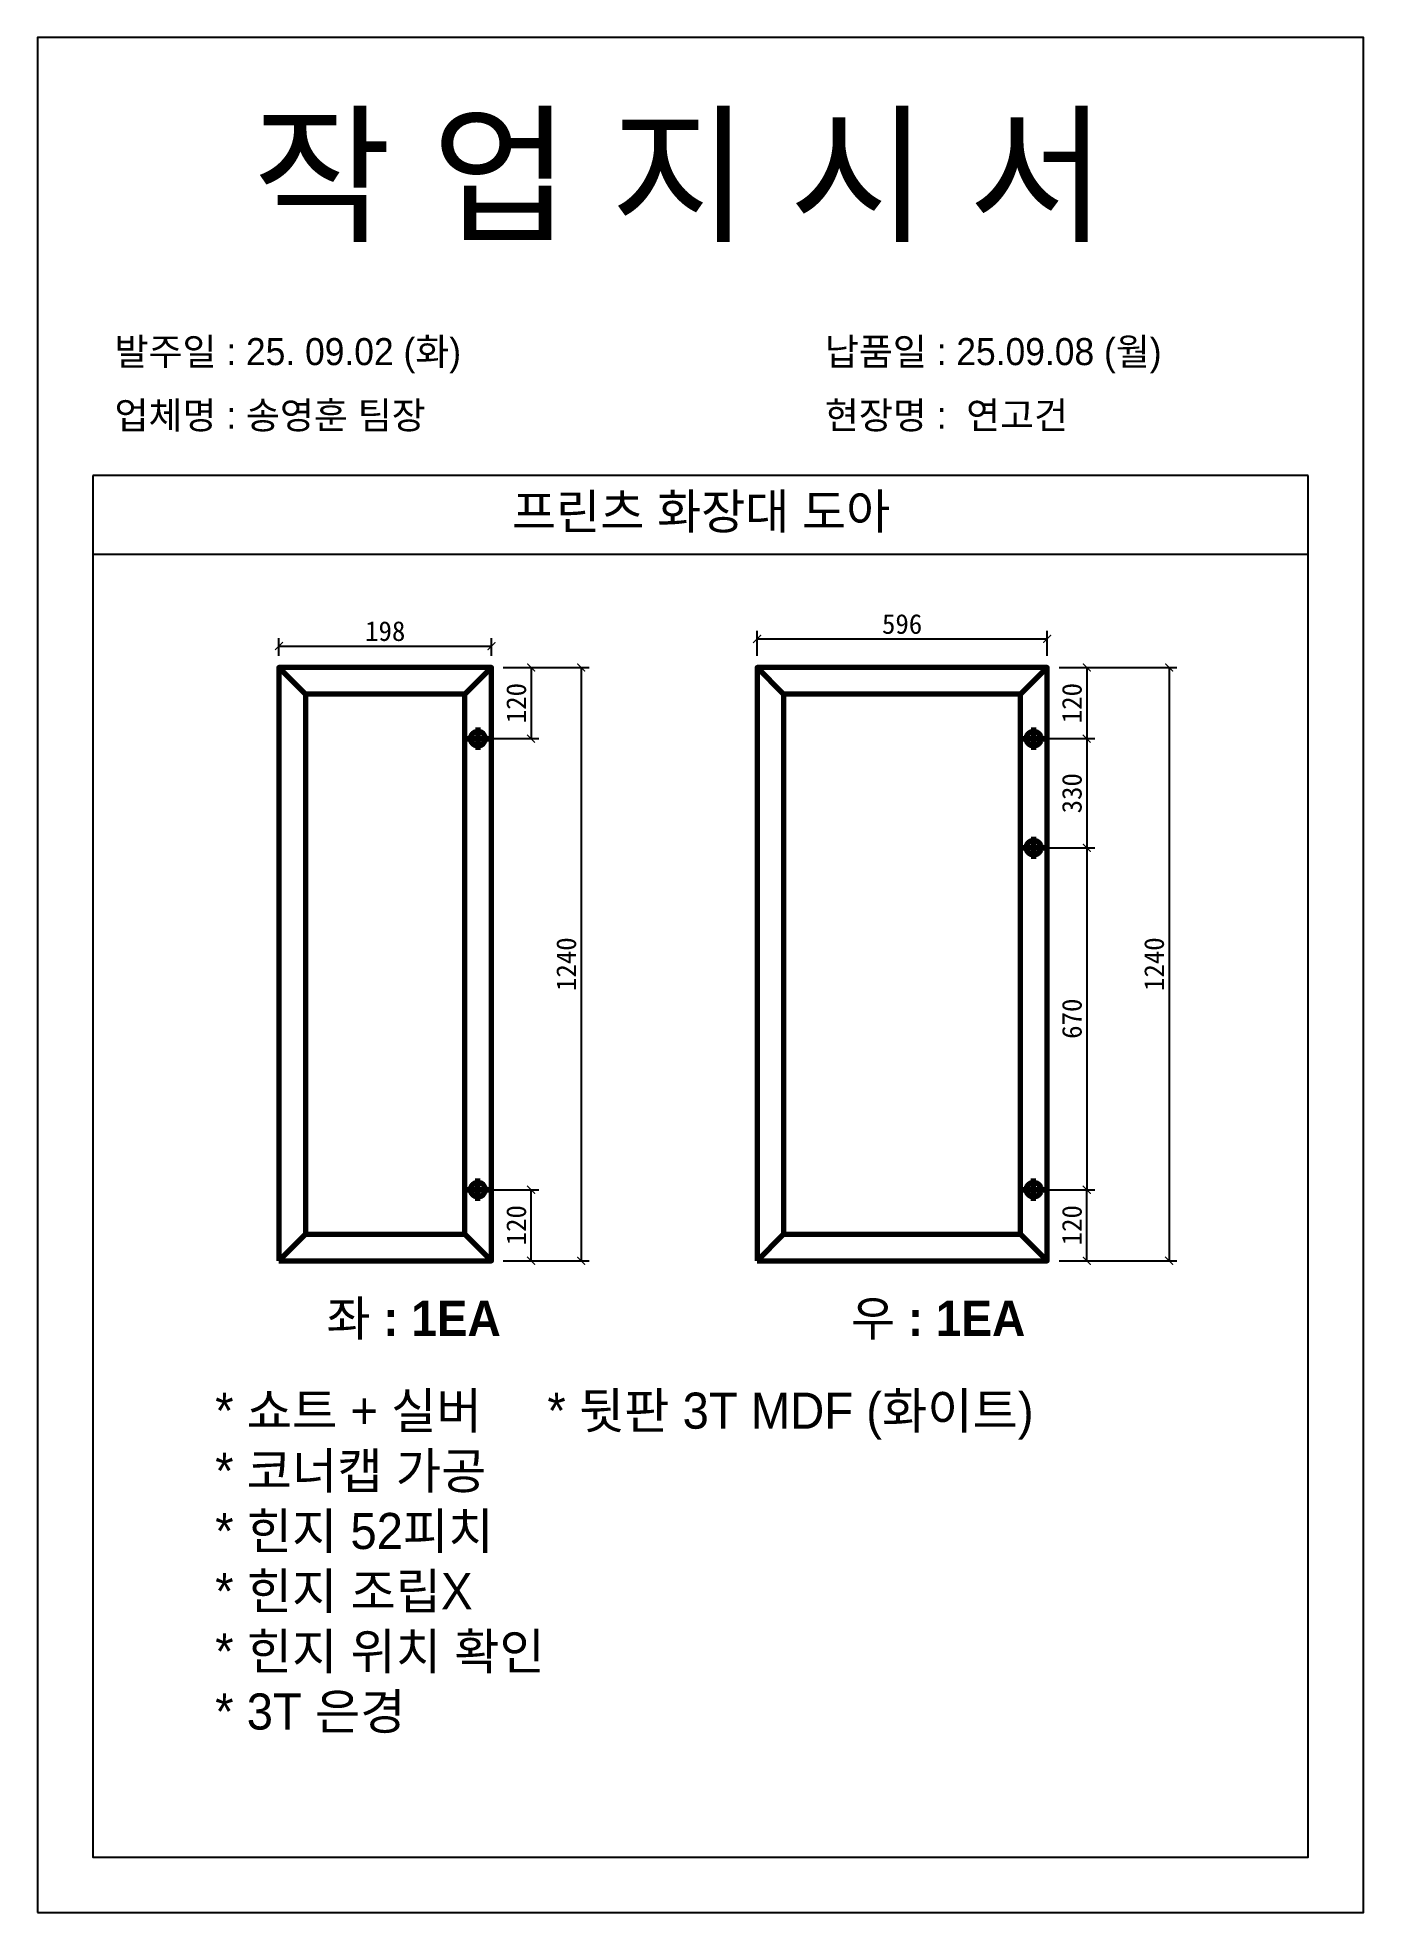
# Model space of a CAD drawing. Header units: millimetres. Extents: x -44117 to 256353, y -2095463 to 65325.
# Drawn here: x 117405 to 119085, y -276141 to -273765 of the extents above; entities that cross this region are included whole.
import ezdxf

# ---------------------------------------------------------------- set-up
doc = ezdxf.new("R2010")
doc.units = ezdxf.units.MM
doc.header["$LTSCALE"] = 10
doc.layers.add('Layer1', color=7, linetype='Continuous', lineweight=70)
doc.styles.add('MtX_Gulim', font='')
doc.styles.get('MtX_Gulim').set_extended_font_data('Gulim', bold=True)
doc.dimstyles.new('ISO-25', dxfattribs={"dimtxt": 2.5, "dimasz": 2.5, "dimexe": 1, "dimexo": 1, "dimtad": 1, "dimtxsty": 'Standard', "dimblk": 'ARCHTICK', "dimcen": 2.5, "dimadec": 0, "dimazin": 0, "dimtfac": 1, "dimtmove": 0, "dimatfit": 3, "dimfxl": 0, "dimarcsym": 0})

msp = doc.modelspace()

# ---------------------------------------------------------------- texts
at = {"linetype": 'Continuous', "style": 'MtX_Gulim'}
for s, p in [('프린츠 화장대 도아', (118005.88271, -274387.66604)), ('좌 : 1EA', (117770.69797, -275409.9682)), ('우 : 1EA', (118435.25826, -275409.9682))]:
    msp.add_text(s, height=44.508282, dxfattribs=at).set_placement(p)
at = {"attachment_point": 1}
for s, width, gutter_width, heights, insert, char_height in [('{\\fGulim|b0|i0|c129|p50;작 업 지 시 서}', 3307.3198183, 12.5, [-155.84554], (117677.47258, -273868.88077), 140), ('{\\fGulim|b0|i0|c129|p50;발주일 : 25. 09.02 (화)}', 3307.3198183, 12.5, [34.50412], (117502.26323, -274145.60119), 34.3), ('{\\fGulim|b0|i0|c129|p50;납품일 : 25.09.08 (월)}', 3307.3198183, 12.5, [37.67976], (118402.24121, -274145.60119), 34.3), ('{\\fGulim|b0|i0|c129|p50;업체명 : 송영훈 팀장}', 3307.3198183, 12.5, [36.11279], (117502.26323, -274226.25737), 34.3), ('{\\fGulim|b0|i0|c129|p50;현장명 :  연고건}', 3307.3198183, 12.5, [-38.2735], (118402.24121, -274226.25737), 34.3), ('{\\fGulim|b0|i0|c129|p50;* 쇼트 + 실버     * 뒷판 3T MDF (화이트)\\P* 코너캡 가공\\P* 힌지 52피치 \\P* 힌지 조립X \\P* 힌지 위치 확인\\P* 3T 은경}', 4410.5710158, 16.66973, [641.39334], (117629.80156, -275481.8837), 45.7417468)]:
    msp.add_mtext_dynamic_manual_height_columns(s, width=width, gutter_width=gutter_width, heights=heights, dxfattribs=dict(at, insert=insert, char_height=char_height))

# ---------------------------------------------------------------- blocks, each defined once
blk = doc.blocks.new('_ArchTick')
at = {"color": 0, "linetype": 'ByBlock', "const_width": 0.15}
blk.add_lwpolyline([(-0.5, -0.5), (0.5, 0.5)], dxfattribs=at)
blk = doc.blocks.new('*D3237')
at = {"color": 0, "lineweight": -2}
for p, q in [((117994.8, -274563.1), (118040, -274563.1)), ((118030, -274563.1), (118030, -274653.2)), ((117977.6, -274653.2), (118040, -274653.2))]:
    blk.add_line(p, q, dxfattribs=at)
at = {"layer": 'Defpoints', "color": 0}
for p in [(117979.8, -274563.1), (117962.6, -274653.2), (118030, -274653.2)]:
    blk.add_point(p, dxfattribs=at)
at = {"color": 0, "lineweight": -2, "xscale": 10, "yscale": 10, "zscale": 10}
for p, rotation in [((118030, -274563.1), 90), ((118030, -274653.2), 270)]:
    blk.add_blockref('_ArchTick', p, dxfattribs=dict(at, rotation=rotation))
at = {"color": 0, "insert": (118011.3, -274608.2), "char_height": 25, "attachment_point": 5, "rotation": 90}
blk.add_mtext('120', dxfattribs=at)
blk = doc.blocks.new('*D3238')
at = {"color": 0, "lineweight": -2}
for p, q in [((117977.6, -275224.8), (118040, -275224.8)), ((118030, -275314.9), (118030, -275224.8)), ((117994.8, -275314.9), (118040, -275314.9))]:
    blk.add_line(p, q, dxfattribs=at)
at = {"layer": 'Defpoints', "color": 0}
for p in [(117962.6, -275224.8), (118030, -275224.8), (117979.8, -275314.9)]:
    blk.add_point(p, dxfattribs=at)
at = {"color": 0, "lineweight": -2, "xscale": 10, "yscale": 10, "zscale": 10}
for p, rotation in [((118030, -275224.8), 90), ((118030, -275314.9), 270)]:
    blk.add_blockref('_ArchTick', p, dxfattribs=dict(at, rotation=rotation))
at = {"color": 0, "insert": (118011.3, -275269.8), "char_height": 25, "attachment_point": 5, "rotation": 90}
blk.add_mtext('120', dxfattribs=at)
blk = doc.blocks.new('*D3239')
at = {"color": 0, "lineweight": -2}
for p, q in [((118698.9, -274563.1), (118744.1, -274563.1)), ((118734.1, -274563.1), (118734.1, -274653.2)), ((118681.7, -274653.2), (118744.1, -274653.2))]:
    blk.add_line(p, q, dxfattribs=at)
at = {"layer": 'Defpoints', "color": 0}
for p in [(118683.9, -274563.1), (118666.7, -274653.2), (118734.1, -274653.2)]:
    blk.add_point(p, dxfattribs=at)
at = {"color": 0, "lineweight": -2, "xscale": 10, "yscale": 10, "zscale": 10}
for p, rotation in [((118734.1, -274563.1), 90), ((118734.1, -274653.2), 270)]:
    blk.add_blockref('_ArchTick', p, dxfattribs=dict(at, rotation=rotation))
at = {"color": 0, "insert": (118715.3, -274608.2), "char_height": 25, "attachment_point": 5, "rotation": 90}
blk.add_mtext('120', dxfattribs=at)
blk = doc.blocks.new('*D3240')
at = {"color": 0, "lineweight": -2}
for p, q in [((118681.7, -275224.8), (118744.1, -275224.8)), ((118734.1, -275314.9), (118734.1, -275224.8)), ((118698.9, -275314.9), (118744.1, -275314.9))]:
    blk.add_line(p, q, dxfattribs=at)
at = {"layer": 'Defpoints', "color": 0}
for p in [(118666.7, -275224.8), (118734.1, -275224.8), (118683.9, -275314.9)]:
    blk.add_point(p, dxfattribs=at)
at = {"color": 0, "lineweight": -2, "xscale": 10, "yscale": 10, "zscale": 10}
for p, rotation in [((118734.1, -275224.8), 90), ((118734.1, -275314.9), 270)]:
    blk.add_blockref('_ArchTick', p, dxfattribs=dict(at, rotation=rotation))
at = {"color": 0, "insert": (118715.3, -275269.8), "char_height": 25, "attachment_point": 5, "rotation": 90}
blk.add_mtext('120', dxfattribs=at)
blk = doc.blocks.new('*D3241')
at = {"color": 0, "lineweight": -2}
for p, q in [((117710.6, -274548.1), (117710.6, -274525.9)), ((117710.6, -274535.9), (117979.8, -274535.9)), ((117979.8, -274548.1), (117979.8, -274525.9))]:
    blk.add_line(p, q, dxfattribs=at)
at = {"layer": 'Defpoints', "color": 0}
for p in [(117979.8, -274535.9), (117710.6, -274563.1), (117979.8, -274563.1)]:
    blk.add_point(p, dxfattribs=at)
at = {"color": 0, "lineweight": -2, "xscale": 10, "yscale": 10, "zscale": 10, "rotation": 180}
blk.add_blockref('_ArchTick', (117710.6, -274535.9), dxfattribs=at)
at = {"color": 0, "lineweight": -2, "xscale": 10, "yscale": 10, "zscale": 10}
blk.add_blockref('_ArchTick', (117979.8, -274535.9), dxfattribs=at)
at = {"color": 0, "insert": (117845.2, -274517.1), "char_height": 25, "attachment_point": 5}
blk.add_mtext('198', dxfattribs=at)
blk = doc.blocks.new('*D3242')
at = {"color": 0, "lineweight": -2}
for p, q in [((118316.3, -274548.1), (118316.3, -274516.8)), ((118683.9, -274548.1), (118683.9, -274516.8)), ((118316.3, -274526.8), (118683.9, -274526.8))]:
    blk.add_line(p, q, dxfattribs=at)
at = {"layer": 'Defpoints', "color": 0}
for p in [(118683.9, -274526.8), (118316.3, -274563.1), (118683.9, -274563.1)]:
    blk.add_point(p, dxfattribs=at)
at = {"color": 0, "lineweight": -2, "xscale": 10, "yscale": 10, "zscale": 10, "rotation": 180}
blk.add_blockref('_ArchTick', (118316.3, -274526.8), dxfattribs=at)
at = {"color": 0, "lineweight": -2, "xscale": 10, "yscale": 10, "zscale": 10}
blk.add_blockref('_ArchTick', (118683.9, -274526.8), dxfattribs=at)
at = {"color": 0, "insert": (118500.1, -274508.1), "char_height": 25, "attachment_point": 5}
blk.add_mtext('596', dxfattribs=at)
blk = doc.blocks.new('*D3243')
at = {"color": 0, "lineweight": -2}
for p, q in [((118681.7, -274653.2), (118744.1, -274653.2)), ((118734.1, -274653.2), (118734.1, -274791.5)), ((118681.7, -274791.5), (118744.1, -274791.5))]:
    blk.add_line(p, q, dxfattribs=at)
at = {"layer": 'Defpoints', "color": 0}
for p in [(118666.7, -274653.2), (118666.7, -274791.5), (118734.1, -274791.5)]:
    blk.add_point(p, dxfattribs=at)
at = {"color": 0, "lineweight": -2, "xscale": 10, "yscale": 10, "zscale": 10}
for p, rotation in [((118734.1, -274653.2), 90), ((118734.1, -274791.5), 270)]:
    blk.add_blockref('_ArchTick', p, dxfattribs=dict(at, rotation=rotation))
at = {"color": 0, "insert": (118715.3, -274722.4), "char_height": 25, "attachment_point": 5, "rotation": 90}
blk.add_mtext('330', dxfattribs=at)
blk = doc.blocks.new('*D3244')
at = {"color": 0, "lineweight": -2}
for p, q in [((118681.7, -274791.5), (118744.1, -274791.5)), ((118734.1, -274791.5), (118734.1, -275224.8)), ((118681.7, -275224.8), (118744.1, -275224.8))]:
    blk.add_line(p, q, dxfattribs=at)
at = {"layer": 'Defpoints', "color": 0}
for p in [(118666.7, -274791.5), (118666.7, -275224.8), (118734.1, -275224.8)]:
    blk.add_point(p, dxfattribs=at)
at = {"color": 0, "lineweight": -2, "xscale": 10, "yscale": 10, "zscale": 10}
for p, rotation in [((118734.1, -274791.5), 90), ((118734.1, -275224.8), 270)]:
    blk.add_blockref('_ArchTick', p, dxfattribs=dict(at, rotation=rotation))
at = {"color": 0, "insert": (118715.3, -275008.1), "char_height": 25, "attachment_point": 5, "rotation": 90}
blk.add_mtext('670', dxfattribs=at)
blk = doc.blocks.new('*D3245')
at = {"color": 0, "lineweight": -2}
for p, q in [((117994.8, -274563.1), (118103.4, -274563.1)), ((118093.4, -274563.1), (118093.4, -275314.9)), ((117994.8, -275314.9), (118103.4, -275314.9))]:
    blk.add_line(p, q, dxfattribs=at)
at = {"layer": 'Defpoints', "color": 0}
for p in [(117979.8, -274563.1), (117979.8, -275314.9), (118093.4, -275314.9)]:
    blk.add_point(p, dxfattribs=at)
at = {"color": 0, "lineweight": -2, "xscale": 10, "yscale": 10, "zscale": 10}
for p, rotation in [((118093.4, -274563.1), 90), ((118093.4, -275314.9), 270)]:
    blk.add_blockref('_ArchTick', p, dxfattribs=dict(at, rotation=rotation))
at = {"color": 0, "insert": (118074.7, -274939), "char_height": 25, "attachment_point": 5, "rotation": 90}
blk.add_mtext('1240', dxfattribs=at)
blk = doc.blocks.new('*D3246')
at = {"color": 0, "lineweight": -2}
for p, q in [((118698.9, -274563.1), (118848.3, -274563.1)), ((118838.3, -274563.1), (118838.3, -275314.9)), ((118698.9, -275314.9), (118848.3, -275314.9))]:
    blk.add_line(p, q, dxfattribs=at)
at = {"layer": 'Defpoints', "color": 0}
for p in [(118683.9, -274563.1), (118683.9, -275314.9), (118838.3, -275314.9)]:
    blk.add_point(p, dxfattribs=at)
at = {"color": 0, "lineweight": -2, "xscale": 10, "yscale": 10, "zscale": 10}
for p, rotation in [((118838.3, -274563.1), 90), ((118838.3, -275314.9), 270)]:
    blk.add_blockref('_ArchTick', p, dxfattribs=dict(at, rotation=rotation))
at = {"color": 0, "insert": (118819.5, -274939), "char_height": 25, "attachment_point": 5, "rotation": 90}
blk.add_mtext('1240', dxfattribs=at)

# ---------------------------------------------------------------- dimensions: what is measured, and where the dimension line sits
for base, p1, p2, text, picture, middle in [((118683.86156, -274526.80613), (118316.25207, -274563.11199), (118683.86156, -274563.11199), '596', '*D3242', (118500.05682, -274508.05613)), ((117979.7981, -274535.86578), (117710.553, -274563.11199), (117979.7981, -274563.11199), '198', '*D3241', (117845.17555, -274517.11578))]:
    dim = msp.add_linear_dim(base=base, p1=p1, p2=p2, text=text, dimstyle='ISO-25', override={"dimscale": 10, "dimasz": 1, "dimexo": 1.5, "dimtxsty": 'Standard'})
    dim.commit()
    dim.dimension.update_dxf_attribs({"geometry": picture, "text_midpoint": middle})
for base, p1, p2, angle, text, picture, middle in [((118030.031, -274653.24667), (117979.7981, -274563.11199), (117962.60985, -274653.24667), 90, '120', '*D3237', (118011.281, -274608.17933)), ((118093.43343, -275314.91358), (117979.7981, -274563.11199), (117979.7981, -275314.91358), 90, '1240', '*D3245', (118074.68343, -274939.01278)), ((118734.09447, -274653.24667), (118683.86156, -274563.11199), (118666.67331, -274653.24667), 90, '120', '*D3239', (118715.34447, -274608.17933)), ((118838.27617, -275314.91358), (118683.86156, -274563.11199), (118683.86156, -275314.91358), 90, '1240', '*D3246', (118819.52617, -274939.01278)), ((118734.09447, -274791.46991), (118666.67331, -274653.24667), (118666.67331, -274791.46991), 90, '330', '*D3243', (118715.34447, -274722.35829)), ((118734.09447, -275224.7789), (118666.67331, -274791.46991), (118666.67331, -275224.7789), 90, '670', '*D3244', (118715.34447, -275008.1244)), ((118030.031, -275224.7789), (117979.7981, -275314.91358), (117962.60985, -275224.7789), 270, '120', '*D3238', (118011.281, -275269.84624)), ((118734.09447, -275224.7789), (118683.86156, -275314.91358), (118666.67331, -275224.7789), 270, '120', '*D3240', (118715.34447, -275269.84624))]:
    dim = msp.add_linear_dim(base=base, p1=p1, p2=p2, angle=angle, text=text, dimstyle='ISO-25', override={"dimscale": 10, "dimasz": 1, "dimexo": 1.5, "dimtxsty": 'Standard'})
    dim.commit()
    dim.dimension.update_dxf_attribs({"geometry": picture, "text_midpoint": middle})

# ---------------------------------------------------------------- linework, layer by layer
for p, q in [((119014.66598, -274319.88798), (117474.66598, -274319.88798)), ((119014.66598, -274419.88798), (117474.66598, -274419.88798))]:
    msp.add_line(p, q)
msp.add_lwpolyline([(117404.66598, -276140.71826), (119084.66598, -276140.71826), (119084.66598, -273764.71826), (117404.66598, -273764.71826)], close=True)
msp.add_lwpolyline([(117474.66598, -274319.88798), (117474.66598, -276070.71826), (119014.66598, -276070.71826), (119014.66598, -274319.88798)])
at = {"layer": 'Layer1'}
for p, q in [((117744.20864, -274596.76762), (117710.553, -274563.11199)), ((117946.14246, -274596.76762), (117979.7981, -274563.11199)), ((118349.90771, -274596.76762), (118316.25207, -274563.11199)), ((118650.20592, -274596.76762), (118683.86156, -274563.11199)), ((117962.60985, -274639.25733), (117962.60985, -274667.23602)), ((118666.67331, -274639.25733), (118666.67331, -274667.23602)), ((118666.67331, -274777.48057), (118666.67331, -274805.45926)), ((117962.60985, -275238.76824), (117962.60985, -275210.78955)), ((118666.67331, -275238.76824), (118666.67331, -275210.78955)), ((117710.553, -275314.91358), (117744.20864, -275281.25795)), ((117979.7981, -275314.91358), (117946.14246, -275281.25795)), ((117946.14246, -275281.25795), (117979.7981, -275314.91358)), ((118316.25207, -275314.91358), (118349.90771, -275281.25795)), ((118683.86156, -275314.91358), (118650.20592, -275281.25795)), ((118650.20592, -275281.25795), (118683.86156, -275314.91358))]:
    msp.add_line(p, q, dxfattribs=at)
for points in [[(117710.553, -275314.91358), (117979.7981, -275314.91358), (117979.7981, -274563.11199), (117710.553, -274563.11199)], [(118316.25207, -275314.91358), (118683.86156, -275314.91358), (118683.86156, -274563.11199), (118316.25207, -274563.11199)], [(117744.20864, -275281.25795), (117946.14246, -275281.25795), (117946.14246, -274596.76762), (117744.20864, -274596.76762)], [(118349.90771, -275281.25795), (118650.20592, -275281.25795), (118650.20592, -274596.76762), (118349.90771, -274596.76762)], [(117976.59919, -274653.24667), (117948.6205, -274653.24667)], [(118680.66265, -274653.24667), (118652.68397, -274653.24667)], [(118680.66265, -274791.46991), (118652.68397, -274791.46991)], [(117976.59919, -275224.7789), (117948.6205, -275224.7789)], [(118680.66265, -275224.7789), (118652.68397, -275224.7789)]]:
    msp.add_lwpolyline(points, close=True, dxfattribs=at)
for centre in [(117962.60985, -274653.24667), (118666.67331, -274653.24667), (118666.67331, -274791.46991), (117962.60985, -275224.7789), (118666.67331, -275224.7789)]:
    msp.add_circle(centre, 9.32623, dxfattribs=at)

msp.set_redraw_order([(e.dxf.handle, doc.entitydb.next_handle()) for e in msp.query("TEXT MTEXT ATTDEF DIMENSION ARC_DIMENSION")])  # texts and dimensions are drawn at this point

doc.saveas('drawing.dxf')
